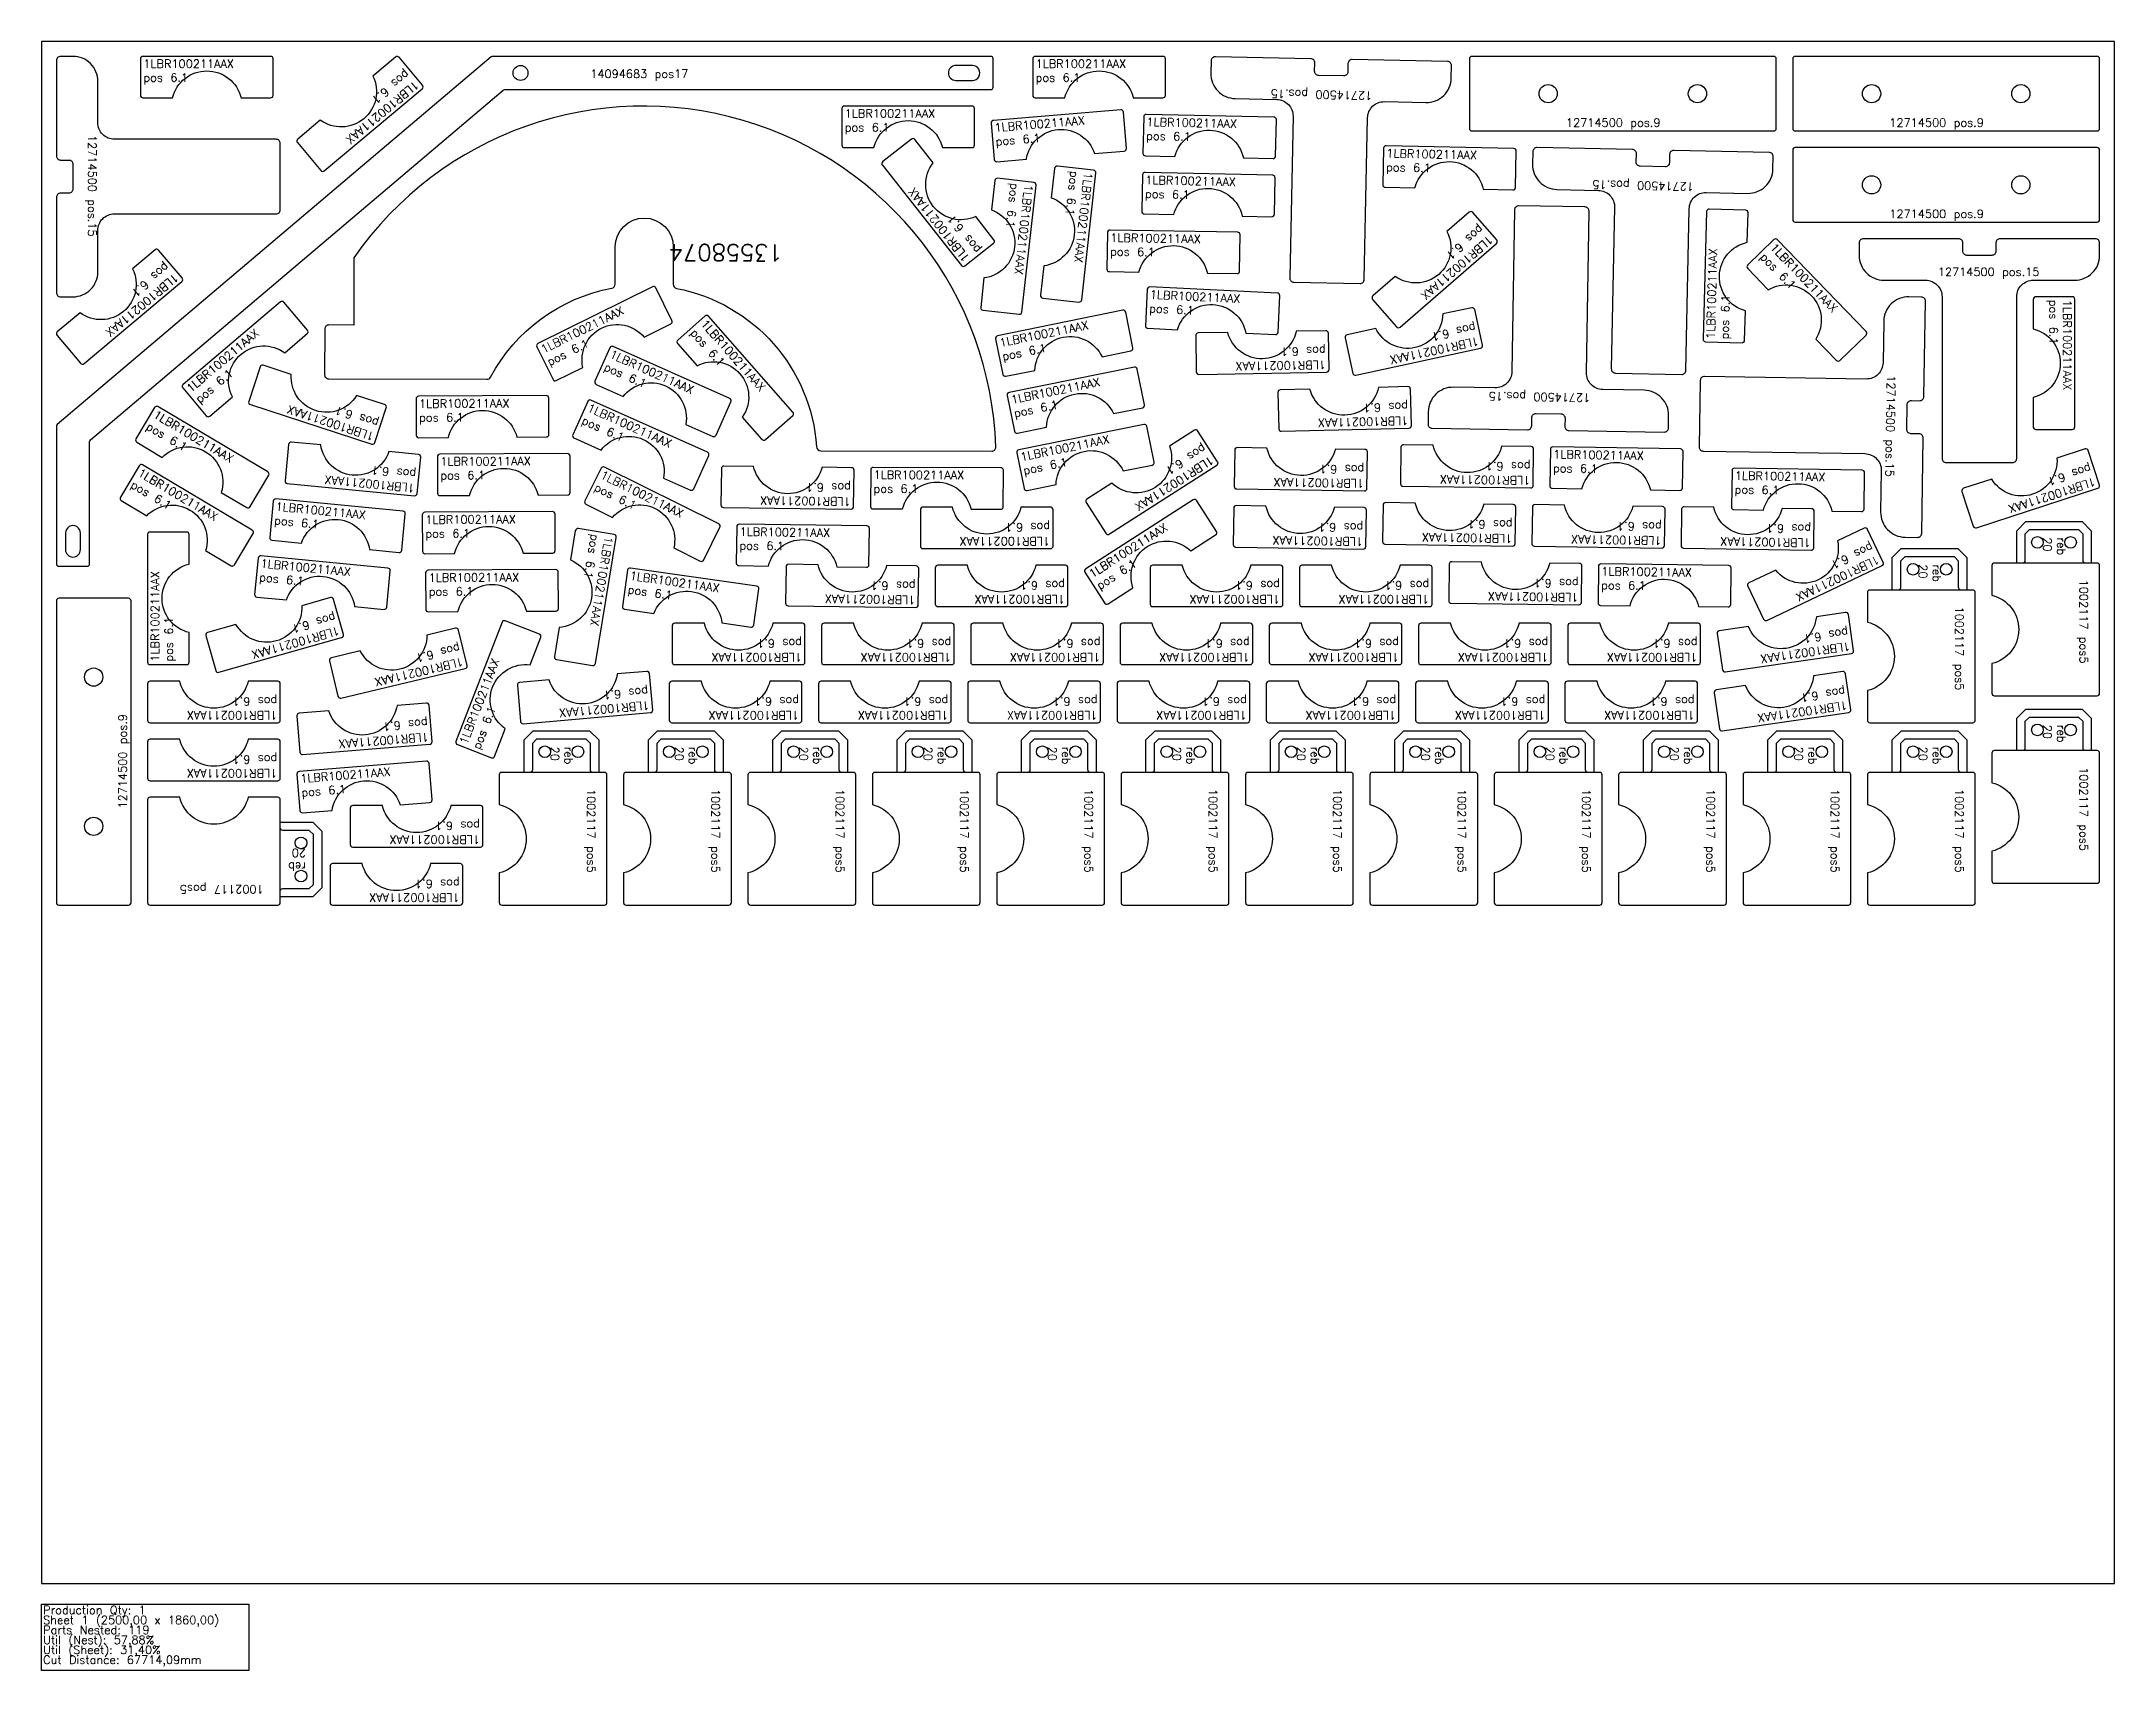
# Model space of a CAD drawing. Header units: millimetres. Extents: x 0 to 2500, y -105 to 1860.
import ezdxf

# ---------------------------------------------------------------- set-up
doc = ezdxf.new("R2010")
doc.units = ezdxf.units.MM
for name, color, linetype in [('1002117', 7, 'Continuous'), ('12714500', 7, 'Continuous'), ('13558074', 7, 'Continuous'), ('14094683V0', 7, 'Continuous'), ('1LBR100211AAX', 7, 'Continuous'), ('Rebaixo', 6, 'Continuous'), ('sheet', 24, 'Continuous'), ('Stats', 7, 'Continuous'), ('Texto', 7, 'Continuous')]:
    doc.layers.add(name, color=color, linetype=linetype)
doc.styles.get("Standard").update_dxf_attribs({"font": 'txt.shx'})

msp = doc.modelspace()

# ---------------------------------------------------------------- texts
at = {"layer": 'Rebaixo', "color": 4, "char_height": 10, "attachment_point": 1}
for insert, rotation in [((2440.8, 1261.8), 270), ((2290.7, 1229.4), 270), ((2440.8, 1035.7), 270), ((640.8, 1009.4), 270), ((790.8, 1009.4), 270), ((940.8, 1009.4), 270), ((1090.8, 1009.4), 270), ((1240.8, 1009.4), 270), ((1390.8, 1009.4), 270), ((1540.8, 1009.4), 270), ((1690.8, 1009.4), 270), ((1840.8, 1009.4), 270), ((1990.8, 1009.4), 270), ((2140.8, 1009.4), 270), ((2290.8, 1009.4), 270), ((319, 859.6), 180)]:
    msp.add_mtext_dynamic_manual_height_columns('reb\\P20', width=33.653, gutter_width=12.5, heights=[0], dxfattribs=dict(at, insert=insert, rotation=rotation))
at = {"layer": 'Stats', "color": 60}
for s, p in [('Sheet 1 (2500,00 x 1860,00)', (2, -49)), ('Production Qty: 1', (2, -37)), ('Parts Nested: 119', (2, -61)), ('Util (Nest): 57,88%', (2, -73)), ('Util (Sheet): 31,40%', (2, -85)), ('Cut Distance: 67714,09mm', (2, -97))]:
    msp.add_text(s, height=10, dxfattribs=at).set_placement(p)
at = {"layer": 'Texto', "color": 5, "char_height": 10, "attachment_point": 1}
for s, insert, width in [('1LBR100211AAX pos 6.1', (122.9, 1838.1), 131.995), ('1LBR100211AAX pos 6.1', (1198.9, 1838.1), 131.995), ('1LBR100211AAX pos 6.1', (968.7, 1778.1), 131.995), ('12714500 pos.9', (1838.5, 1767.1), 178.166), ('12714500 pos.9', (2228.5, 1767.1), 178.166), ('12714500 pos.9', (2228.5, 1657.1), 178.166), ('12714500 pos.15', (2286.9, 1587.1), 178.166)]:
    msp.add_mtext(s, dxfattribs=dict(at, insert=insert, width=width))
at = {"layer": 'Texto', "color": 5, "char_height": 10}
for s, insert, width, attachment_point, rotation in [('1LBR100211AAX pos 6.1', (456.1, 1805.6), 131.995, 1, 220), ('12714500 pos.15', (1605.1, 1802.9), 178.166, 7, 178.827), ('1LBR100211AAX pos 6.1', (1148.9, 1760.9), 131.995, 1, 4.7384), ('1LBR100211AAX pos 6.1', (1332.7, 1768), 131.995, 1, 358.827), ('12714500 pos.15', (52.9, 1747.1), 178.166, 7, 270), ('1LBR100211AAX pos 6.1', (1622, 1730.2), 131.995, 1, 358.827), ('1LBR100211AAX pos 6.1', (1267.5, 1701.3), 131.995, 1, 263.6487), ('1LBR100211AAX pos 6.1', (1112.1, 1592.7), 131.995, 1, 128.2433), ('1LBR100211AAX pos 6.1', (1195.5, 1686.6), 131.995, 1, 263.6487), ('1LBR100211AAX pos 6.1', (1331.3, 1698), 131.995, 1, 358.7382), ('12714500 pos.15', (1992.9, 1693.2), 178.166, 7, 178.827), ('1LBR100211AAX pos 6.1', (1289.1, 1628.4), 131.995, 1, 359.1287), ('1LBR100211AAX pos 6.1', (1751.6, 1619), 131.995, 1, 221), ('1LBR100211AAX pos 6.1', (2007.8, 1501.3), 131.995, 1, 88.4215), ('1LBR100211AAX pos 6.1', (2091.1, 1617.8), 131.995, 1, 314), ('1LBR100211AAX pos 6.1', (166.3, 1573.1), 131.995, 1, 220), ('1LBR100211AAX pos 6.1', (1337, 1559.9), 131.995, 1, 357.2282), ('1LBR100211AAX pos 6.1', (601, 1492.4), 131.995, 1, 26.3597), ('1LBR100211AAX pos 6.1', (2448.1, 1548.4), 131.995, 1, 270), ('1LBR100211AAX pos 6.1', (173.6, 1443.6), 131.995, 1, 40.2853), ('1LBR100211AAX pos 6.1', (801.9, 1525.6), 131.995, 1, 311.3773), ('1LBR100211AAX pos 6.1', (1154.4, 1501.3), 131.995, 1, 11.5157), ('1LBR100211AAX pos 6.1', (1734.1, 1493.7), 131.995, 1, 192.2289), ('1LBR100211AAX pos 6.1', (688.3, 1488.2), 131.995, 1, 335.9114), ('1LBR100211AAX pos 6.1', (1549.1, 1465), 131.995, 1, 180.9789), ('1LBR100211AAX pos 6.1', (1168.4, 1432.7), 131.995, 1, 11.5157), ('12714500 pos.15', (2235.7, 1457.3), 178.166, 1, 269.0786), ('1LBR100211AAX pos 6.1', (455.3, 1428.1), 131.995, 1, 0.3025), ('1LBR100211AAX pos 6.1', (1648.5, 1397.6), 131.995, 1, 181.434), ('12714500 pos.15', (1867.7, 1425.2), 178.166, 1, 179.0786), ('1LBR100211AAX pos 6.1', (139, 1415.8), 131.995, 1, 329.3094), ('1LBR100211AAX pos 6.1', (399.1, 1378.2), 131.995, 1, 162), ('1LBR100211AAX pos 6.1', (661.5, 1423.6), 131.995, 1, 335.9114), ('1LBR100211AAX pos 6.1', (1179.8, 1363.6), 131.995, 1, 11.5157), ('1LBR100211AAX pos 6.1', (1414.9, 1351.9), 131.995, 1, 212.6229), ('1LBR100211AAX pos 6.1', (480.9, 1358.3), 131.995, 1, 0.3025), ('1LBR100211AAX pos 6.1', (1594.9, 1321.8), 131.995, 1, 179.1557), ('1LBR100211AAX pos 6.1', (1795.4, 1325.4), 131.995, 1, 179.2433), ('1LBR100211AAX pos 6.1', (1823.2, 1367.1), 131.995, 1, 359.0786), ('1LBR100211AAX pos 6.1', (2478.1, 1324.6), 131.995, 1, 198), ('1LBR100211AAX pos 6.1', (120.3, 1345.5), 131.995, 1, 329.3094), ('1LBR100211AAX pos 6.1', (449.6, 1316.1), 131.995, 1, 174.4951), ('1LBR100211AAX pos 6.1', (677.6, 1342.8), 131.995, 1, 333.5694), ('1LBR100211AAX pos 6.1', (975.8, 1299.9), 131.995, 1, 179.2448), ('1LBR100211AAX pos 6.1', (1003.5, 1342.3), 131.995, 1, 359.8453), ('1LBR100211AAX pos 6.1', (2042.2, 1341.4), 131.995, 1, 359.0786), ('1LBR100211AAX pos 6.1', (282.9, 1304.2), 131.995, 1, 354.4951), ('1LBR100211AAX pos 6.1', (462.8, 1288.2), 131.995, 1, 0.3025), ('1LBR100211AAX pos 6.1', (1216.3, 1252.2), 131.995, 1, 179.9999), ('1LBR100211AAX pos 6.1', (1261.9, 1220.9), 131.995, 1, 32.6229), ('1LBR100211AAX pos 6.1', (1593.6, 1251.6), 131.995, 1, 179.0786), ('1LBR100211AAX pos 6.1', (1773.7, 1255.3), 131.995, 1, 179.0786), ('1LBR100211AAX pos 6.1', (1953.6, 1252.8), 131.995, 1, 179.0786), ('1LBR100211AAX pos 6.1', (2133.6, 1250.2), 131.995, 1, 179.0786), ('1LBR100211AAX pos 6.1', (689.2, 1261.9), 131.995, 1, 260.6063), ('1LBR100211AAX pos 6.1', (842, 1273.8), 131.995, 1, 359.2448), ('1LBR100211AAX pos 6.1', (2217.5, 1231.1), 131.995, 1, 205.3919), ('1LBR100211AAX pos 6.1', (264.8, 1235.6), 131.995, 1, 354.4951), ('1LBR100211AAX pos 6.1', (1881.2, 1225.9), 131.995, 1, 359.2832), ('1LBR100211AAX pos 6.1', (131.9, 1111.9), 131.995, 1, 90.0001), ('1LBR100211AAX pos 6.1', (466.9, 1218.2), 131.995, 1, 0.3025), ('1LBR100211AAX pos 6.1', (710.3, 1220.8), 131.995, 1, 351.9359), ('1LBR100211AAX pos 6.1', (1053.8, 1181.3), 131.995, 1, 179.2448), ('1LBR100211AAX pos 6.1', (1234.3, 1182.2), 131.995, 1, 179.9999), ('1LBR100211AAX pos 6.1', (1493.5, 1182.2), 131.995, 1, 180.0004), ('1LBR100211AAX pos 6.1', (1673.5, 1182.2), 131.995, 1, 180.0001), ('1LBR100211AAX pos 6.1', (1853.5, 1184.4), 131.995, 1, 179.2872), ('1LBR100211AAX pos 6.1', (360.4, 1144.6), 131.995, 1, 195.7533), ('1LBR100211AAX pos 6.1', (2181.8, 1125.6), 131.995, 1, 188.2494), ('1LBR100211AAX pos 6.1', (509.6, 1107.2), 131.995, 1, 193.3488), ('1LBR100211AAX pos 6.1', (917.1, 1112.2), 131.995, 1, 180), ('1LBR100211AAX pos 6.1', (1097.1, 1112.2), 131.995, 1, 180), ('1LBR100211AAX pos 6.1', (1277.1, 1112.2), 131.995, 1, 180.0001), ('1LBR100211AAX pos 6.1', (1457.1, 1112.2), 131.995, 1, 179.9999), ('1LBR100211AAX pos 6.1', (1637.1, 1112.2), 131.995, 1, 179.9999), ('1LBR100211AAX pos 6.1', (1817.1, 1112.2), 131.995, 1, 179.9997), ('1LBR100211AAX pos 6.1', (1997.1, 1112.2), 131.995, 1, 179.9997), ('1LBR100211AAX pos 6.1', (503.8, 1014.9), 131.995, 1, 68.8277), ('1LBR100211AAX pos 6.1', (733.4, 1054.3), 131.995, 1, 184.9766), ('1LBR100211AAX pos 6.1', (2178.3, 1054.3), 131.995, 1, 188.2494), ('1LBR100211AAX pos 6.1', (284.4, 1042.2), 131.995, 1, 180), ('1LBR100211AAX pos 6.1', (913.6, 1042.2), 131.995, 1, 180), ('1LBR100211AAX pos 6.1', (1093.6, 1042.2), 131.995, 1, 180), ('1LBR100211AAX pos 6.1', (1273.6, 1042.2), 131.995, 1, 180.0001), ('1LBR100211AAX pos 6.1', (1453.6, 1042.2), 131.995, 1, 180), ('1LBR100211AAX pos 6.1', (1633.6, 1042.2), 131.995, 1, 179.9999), ('1LBR100211AAX pos 6.1', (1813.6, 1042.2), 131.995, 1, 179.9997), ('1LBR100211AAX pos 6.1', (1993.6, 1042.2), 131.995, 1, 179.9997), ('12714500 pos.9', (92.9, 934.8), 178.166, 1, 90), ('1LBR100211AAX pos 6.1', (467.5, 1016.1), 131.995, 1, 184.574), ('1LBR100211AAX pos 6.1', (284.4, 972.2), 131.995, 1, 180), ('1LBR100211AAX pos 6.1', (311.7, 975.7), 131.995, 1, 4.574), ('1LBR100211AAX pos 6.1', (528.8, 892.2), 131.995, 1, 180), ('1LBR100211AAX pos 6.1', (504.4, 822.2), 131.995, 1, 180)]:
    msp.add_mtext(s, dxfattribs=dict(at, insert=insert, width=width, attachment_point=attachment_point, rotation=rotation))
at = {"layer": 'Texto', "color": 7, "insert": (661.9, 1826), "char_height": 10, "width": 197.228, "attachment_point": 1}
msp.add_mtext('14094683 pos17', dxfattribs=at)
at = {"layer": 'Texto', "color": 7, "insert": (893.9, 1595.1), "char_height": 20, "width": 421.248, "attachment_point": 1, "rotation": 179.8453}
msp.add_mtext('13558074', dxfattribs=at)
at = {"layer": 'Texto', "color": 4, "char_height": 10, "width": 126.181, "attachment_point": 1}
for insert, rotation in [((2467.9, 1210.8), 270), ((2317.9, 1178.4), 270), ((2467.9, 984.7), 270), ((667.9, 958.4), 270), ((817.9, 958.4), 270), ((967.9, 958.4), 270), ((1117.9, 958.4), 270), ((1267.9, 958.4), 270), ((1417.9, 958.4), 270), ((1567.9, 958.4), 270), ((1717.9, 958.4), 270), ((1867.9, 958.4), 270), ((2017.9, 958.4), 270), ((2167.9, 958.4), 270), ((2317.9, 958.4), 270), ((268, 832.4), 180)]:
    msp.add_mtext('1002117 pos5', dxfattribs=dict(at, insert=insert, rotation=rotation))

# ---------------------------------------------------------------- linework, layer by layer
at = {"layer": '1002117', "color": 4}
for points in [[(2352, 1073.8, 0.414214), (2355, 1070.8), (2479, 1070.8, 0.414214), (2482, 1073.8), (2482, 1227.8, 0.414214), (2479, 1230.8), (2465, 1230.8, -0.414214), (2462, 1233.8), (2462, 1265.8), (2457, 1270.8), (2397, 1270.8), (2392, 1265.8), (2392, 1233.8, -0.414214), (2389, 1230.8), (2355, 1230.8, 0.414214), (2352, 1227.8), (2352, 1192.1, -0.786796), (2352, 1109.5)], [(2202, 1041.3, 0.414214), (2205, 1038.3), (2329, 1038.3, 0.414214), (2332, 1041.3), (2332, 1195.3, 0.414214), (2329, 1198.3), (2315, 1198.3, -0.414214), (2312, 1201.3), (2312, 1233.3), (2307, 1238.3), (2247, 1238.3), (2242, 1233.3), (2242, 1201.3, -0.414214), (2239, 1198.3), (2205, 1198.3, 0.414214), (2202, 1195.3), (2202, 1159.6, -0.786796), (2202, 1077)], [(2352, 847.6, 0.414214), (2355, 844.6), (2479, 844.6, 0.414214), (2482, 847.6), (2482, 1001.6, 0.414214), (2479, 1004.6), (2465, 1004.6, -0.414214), (2462, 1007.6), (2462, 1039.6), (2457, 1044.6), (2397, 1044.6), (2392, 1039.6), (2392, 1007.6, -0.414214), (2389, 1004.6), (2355, 1004.6, 0.414214), (2352, 1001.6), (2352, 965.9, -0.786796), (2352, 883.3)], [(552, 821.3, 0.414214), (555, 818.3), (679, 818.3, 0.414214), (682, 821.3), (682, 975.3, 0.414214), (679, 978.3), (665, 978.3, -0.414214), (662, 981.3), (662, 1013.3), (657, 1018.3), (597, 1018.3), (592, 1013.3), (592, 981.3, -0.414214), (589, 978.3), (555, 978.3, 0.414214), (552, 975.3), (552, 939.6, -0.786796), (552, 857)], [(702, 821.3, 0.414214), (705, 818.3), (829, 818.3, 0.414214), (832, 821.3), (832, 975.3, 0.414214), (829, 978.3), (815, 978.3, -0.414214), (812, 981.3), (812, 1013.3), (807, 1018.3), (747, 1018.3), (742, 1013.3), (742, 981.3, -0.414214), (739, 978.3), (705, 978.3, 0.414214), (702, 975.3), (702, 939.6, -0.786796), (702, 857)], [(852, 821.3, 0.414214), (855, 818.3), (979, 818.3, 0.414214), (982, 821.3), (982, 975.3, 0.414214), (979, 978.3), (965, 978.3, -0.414214), (962, 981.3), (962, 1013.3), (957, 1018.3), (897, 1018.3), (892, 1013.3), (892, 981.3, -0.414214), (889, 978.3), (855, 978.3, 0.414214), (852, 975.3), (852, 939.6, -0.786796), (852, 857)], [(1002, 821.3, 0.414214), (1005, 818.3), (1129, 818.3, 0.414214), (1132, 821.3), (1132, 975.3, 0.414214), (1129, 978.3), (1115, 978.3, -0.414214), (1112, 981.3), (1112, 1013.3), (1107, 1018.3), (1047, 1018.3), (1042, 1013.3), (1042, 981.3, -0.414214), (1039, 978.3), (1005, 978.3, 0.414214), (1002, 975.3), (1002, 939.6, -0.786796), (1002, 857)], [(1152, 821.3, 0.414214), (1155, 818.3), (1279, 818.3, 0.414214), (1282, 821.3), (1282, 975.3, 0.414214), (1279, 978.3), (1265, 978.3, -0.414214), (1262, 981.3), (1262, 1013.3), (1257, 1018.3), (1197, 1018.3), (1192, 1013.3), (1192, 981.3, -0.414214), (1189, 978.3), (1155, 978.3, 0.414214), (1152, 975.3), (1152, 939.6, -0.786796), (1152, 857)], [(1302, 821.3, 0.414214), (1305, 818.3), (1429, 818.3, 0.414214), (1432, 821.3), (1432, 975.3, 0.414214), (1429, 978.3), (1415, 978.3, -0.414214), (1412, 981.3), (1412, 1013.3), (1407, 1018.3), (1347, 1018.3), (1342, 1013.3), (1342, 981.3, -0.414214), (1339, 978.3), (1305, 978.3, 0.414214), (1302, 975.3), (1302, 939.6, -0.786796), (1302, 857)], [(1452, 821.3, 0.414214), (1455, 818.3), (1579, 818.3, 0.414214), (1582, 821.3), (1582, 975.3, 0.414214), (1579, 978.3), (1565, 978.3, -0.414214), (1562, 981.3), (1562, 1013.3), (1557, 1018.3), (1497, 1018.3), (1492, 1013.3), (1492, 981.3, -0.414214), (1489, 978.3), (1455, 978.3, 0.414214), (1452, 975.3), (1452, 939.6, -0.786796), (1452, 857)], [(1602, 821.3, 0.414214), (1605, 818.3), (1729, 818.3, 0.414214), (1732, 821.3), (1732, 975.3, 0.414214), (1729, 978.3), (1715, 978.3, -0.414214), (1712, 981.3), (1712, 1013.3), (1707, 1018.3), (1647, 1018.3), (1642, 1013.3), (1642, 981.3, -0.414214), (1639, 978.3), (1605, 978.3, 0.414214), (1602, 975.3), (1602, 939.6, -0.786796), (1602, 857)], [(1752, 821.3, 0.414214), (1755, 818.3), (1879, 818.3, 0.414214), (1882, 821.3), (1882, 975.3, 0.414214), (1879, 978.3), (1865, 978.3, -0.414214), (1862, 981.3), (1862, 1013.3), (1857, 1018.3), (1797, 1018.3), (1792, 1013.3), (1792, 981.3, -0.414214), (1789, 978.3), (1755, 978.3, 0.414214), (1752, 975.3), (1752, 939.6, -0.786796), (1752, 857)], [(1902, 821.3, 0.414214), (1905, 818.3), (2029, 818.3, 0.414214), (2032, 821.3), (2032, 975.3, 0.414214), (2029, 978.3), (2015, 978.3, -0.414214), (2012, 981.3), (2012, 1013.3), (2007, 1018.3), (1947, 1018.3), (1942, 1013.3), (1942, 981.3, -0.414214), (1939, 978.3), (1905, 978.3, 0.414214), (1902, 975.3), (1902, 939.6, -0.786796), (1902, 857)], [(2052, 821.3, 0.414214), (2055, 818.3), (2179, 818.3, 0.414214), (2182, 821.3), (2182, 975.3, 0.414214), (2179, 978.3), (2165, 978.3, -0.414214), (2162, 981.3), (2162, 1013.3), (2157, 1018.3), (2097, 1018.3), (2092, 1013.3), (2092, 981.3, -0.414214), (2089, 978.3), (2055, 978.3, 0.414214), (2052, 975.3), (2052, 939.6, -0.786796), (2052, 857)], [(2202, 821.3, 0.414214), (2205, 818.3), (2329, 818.3, 0.414214), (2332, 821.3), (2332, 975.3, 0.414214), (2329, 978.3), (2315, 978.3, -0.414214), (2312, 981.3), (2312, 1013.3), (2307, 1018.3), (2247, 1018.3), (2242, 1013.3), (2242, 981.3, -0.414214), (2239, 978.3), (2205, 978.3, 0.414214), (2202, 975.3), (2202, 939.6, -0.786796), (2202, 857)], [(131, 948.3, 0.414214), (128, 945.3), (128, 821.3, 0.414214), (131, 818.3), (285, 818.3, 0.414214), (288, 821.3), (288, 835.3, -0.414214), (291, 838.3), (323, 838.3), (328, 843.3), (328, 903.3), (323, 908.3), (291, 908.3, -0.414214), (288, 911.3), (288, 945.3, 0.414214), (285, 948.3), (249.3, 948.3, -0.786796), (166.7, 948.3)]]:
    msp.add_lwpolyline(points, format="xyb", close=True, dxfattribs=at)
for centre in [(2407, 1255.8), (2447, 1255.8), (2257, 1223.3), (2297, 1223.3), (2407, 1029.6), (2447, 1029.6), (607, 1003.3), (647, 1003.3), (757, 1003.3), (797, 1003.3), (907, 1003.3), (947, 1003.3), (1057, 1003.3), (1097, 1003.3), (1207, 1003.3), (1247, 1003.3), (1357, 1003.3), (1397, 1003.3), (1507, 1003.3), (1547, 1003.3), (1657, 1003.3), (1697, 1003.3), (1807, 1003.3), (1847, 1003.3), (1957, 1003.3), (1997, 1003.3), (2107, 1003.3), (2147, 1003.3), (2257, 1003.3), (2297, 1003.3), (313, 893.3), (313, 853.3)]:
    msp.add_circle(centre, 7, dxfattribs=at)
at = {"layer": '12714500', "color": 5}
for points in [[(23, 1842, 0.414214), (18, 1837), (18, 1722, 0.414214), (23, 1717), (33, 1717, -0.414214), (38, 1712), (38, 1682, -0.414214), (33, 1677), (23, 1677, 0.414214), (18, 1672), (18, 1557, 0.414214), (23, 1552), (38, 1552, 0.414214), (68, 1582), (68, 1632, -0.414214), (88, 1652), (283, 1652, 0.414214), (288, 1657), (288, 1737, 0.414214), (283, 1742), (88, 1742, -0.414214), (68, 1762), (68, 1812, 0.414214), (38, 1842)], [(1700.5, 1830.8, 0.414214), (1695.7, 1835.9), (1580.7, 1838.2, 0.414214), (1575.6, 1833.3), (1575.4, 1823.3, -0.414214), (1570.3, 1818.4), (1540.3, 1819, -0.414214), (1535.4, 1824.1), (1535.6, 1834.1, 0.414214), (1530.7, 1839.2), (1415.7, 1841.6, 0.414214), (1410.6, 1836.7), (1410.3, 1821.7, 0.414214), (1439.7, 1791.1), (1489.7, 1790.1, -0.414214), (1509.3, 1769.7), (1505.3, 1574.7, 0.414214), (1510.2, 1569.6), (1590.1, 1568, 0.414214), (1595.2, 1572.9), (1599.2, 1767.8, -0.414214), (1619.6, 1787.4), (1669.6, 1786.4, 0.414214), (1700.2, 1815.8)], [(2089, 1842), (1725, 1842, 0.414214), (1722, 1839), (1722, 1755, 0.414214), (1725, 1752), (2089, 1752, 0.414214), (2092, 1755), (2092, 1839, 0.414214)], [(2479, 1842), (2115, 1842, 0.414214), (2112, 1839), (2112, 1755, 0.414214), (2115, 1752), (2479, 1752, 0.414214), (2482, 1755), (2482, 1839, 0.414214)], [(2088.4, 1721.1, 0.414214), (2083.5, 1726.2), (1968.5, 1728.6, 0.414214), (1963.4, 1723.7), (1963.2, 1713.7, -0.414214), (1958.1, 1708.8), (1928.1, 1709.4, -0.414214), (1923.2, 1714.5), (1923.4, 1724.5, 0.414214), (1918.5, 1729.6), (1803.5, 1732, 0.414214), (1798.4, 1727.1), (1798.1, 1712.1, 0.414214), (1827.5, 1681.5), (1877.5, 1680.4, -0.414214), (1897.1, 1660), (1893.1, 1465.1, 0.414214), (1898, 1460), (1978, 1458.3, 0.414214), (1983.1, 1463.2), (1987.1, 1658.2, -0.414214), (2007.5, 1677.8), (2057.5, 1676.8, 0.414214), (2088.1, 1706.1)], [(2479, 1732), (2115, 1732, 0.414214), (2112, 1729), (2112, 1645, 0.414214), (2115, 1642), (2479, 1642, 0.414214), (2482, 1645), (2482, 1729, 0.414214)], [(1962.1, 1393.8), (1962.3, 1408.8, 0.414214), (1932.8, 1439.2), (1882.8, 1440.1, -0.414214), (1863.1, 1460.4), (1866.3, 1655.3, 0.414214), (1861.4, 1660.4), (1781.4, 1661.7, 0.414214), (1776.3, 1656.8), (1773.2, 1461.8, -0.414214), (1752.8, 1442.1), (1702.8, 1442.9, 0.414214), (1672.4, 1413.4), (1672.1, 1398.4, 0.414214), (1677, 1393.4), (1792, 1391.5, 0.414214), (1797.1, 1396.4), (1797.3, 1406.4, -0.414214), (1802.4, 1411.3), (1832.3, 1410.9, -0.414214), (1837.3, 1405.8), (1837.1, 1395.8, 0.414214), (1842, 1390.7), (1957, 1388.9, 0.414214)], [(2192, 1617), (2192, 1602, 0.414214), (2222, 1572), (2272, 1572, -0.414214), (2292, 1552), (2292, 1357, 0.414214), (2297, 1352), (2377, 1352, 0.414214), (2382, 1357), (2382, 1552, -0.414214), (2402, 1572), (2452, 1572, 0.414214), (2482, 1602), (2482, 1617, 0.414214), (2477, 1622), (2362, 1622, 0.414214), (2357, 1617), (2357, 1607, -0.414214), (2352, 1602), (2322, 1602, -0.414214), (2317, 1607), (2317, 1617, 0.414214), (2312, 1622), (2197, 1622, 0.414214)], [(2267.1, 1551.7), (2252.1, 1552, 0.414214), (2221.6, 1522.5), (2220.8, 1472.5, -0.414214), (2200.5, 1452.8), (2005.5, 1455.9, 0.414214), (2000.4, 1451), (1999.1, 1371, 0.414214), (2004, 1365.9), (2199, 1362.8, -0.414214), (2218.7, 1342.5), (2217.9, 1292.5, 0.414214), (2247.4, 1262), (2262.4, 1261.8, 0.414214), (2267.5, 1266.7), (2269.3, 1381.7, 0.414214), (2264.4, 1386.8), (2254.4, 1386.9, -0.414214), (2249.5, 1392), (2250, 1422, -0.414214), (2255, 1426.9), (2265, 1426.7, 0.414214), (2270.1, 1431.7), (2272, 1546.7, 0.414214)], [(18, 1185.3), (18, 821.3, 0.414214), (21, 818.3), (105, 818.3, 0.414214), (108, 821.3), (108, 1185.3, 0.414214), (105, 1188.3), (21, 1188.3, 0.414214)]]:
    msp.add_lwpolyline(points, format="xyb", close=True, dxfattribs=at)
for centre in [(1817, 1797), (1997, 1797), (2207, 1797), (2387, 1797), (2207, 1687), (2387, 1687), (63, 1093.3), (63, 913.3)]:
    msp.add_circle(centre, 11, dxfattribs=at)
at = {"layer": '13558074', "color": 7}
msp.add_lwpolyline([(537.2, 1452.5, 0.27799), (541.7, 1455.1, -0.227968), (687.7, 1562.4, 0.360156), (691.8, 1567.3), (691.9, 1612.1, -1), (761.9, 1611.9), (761.8, 1567.1, 0.360156), (765.8, 1562.2, -0.340466), (934.7, 1371.1, 0.393813), (939.7, 1366.4), (1145.9, 1365.8, 0.424715), (1151, 1371, 0.722503), (376.8, 1599), (376.6, 1517.9), (346.6, 1518, 0.414214), (341.6, 1513), (341.5, 1458, 0.414214), (346.4, 1453)], format="xyb", close=True, dxfattribs=at)
at = {"layer": '14094683V0', "color": 7}
for points in [[(1144.7, 1842), (544.1, 1842, 0.177611), (542.2, 1841.3), (19.1, 1397.9, 0.220389), (18, 1395.6), (18, 1230, 0.414214), (21, 1227), (55, 1227, 0.414214), (58, 1230), (58, 1377.1, -0.220389), (59.1, 1379.4), (556.8, 1801.3, -0.177611), (558.8, 1802), (1144.7, 1802, 0.414214), (1147.7, 1805), (1147.7, 1839, 0.414214)], [(1102.7, 1813), (1122.7, 1813, 1.000008), (1122.7, 1831), (1102.7, 1831, 0.999992)], [(29, 1267), (29, 1247, 0.999999), (47, 1247), (47, 1267, 1.000001)]]:
    msp.add_lwpolyline(points, format="xyb", close=True, dxfattribs=at)
msp.add_circle((577.7, 1822), 9, dxfattribs=at)
at = {"layer": '1LBR100211AAX', "color": 5}
for points in [[(119.4, 1839), (119.4, 1795, 0.414214), (122.4, 1792), (158.1, 1792, -0.786796), (240.7, 1792), (276.4, 1792, 0.414214), (279.4, 1795), (279.4, 1839, 0.414214), (276.4, 1842), (122.4, 1842, 0.414214)], [(459.5, 1807.2), (431.2, 1840.9, 0.414214), (427, 1841.2), (399.6, 1818.3, -0.786796), (336.3, 1765.2), (309, 1742.2, 0.414214), (308.6, 1738), (336.9, 1704.3, 0.414214), (341.1, 1703.9), (459.1, 1802.9, 0.414214)], [(1195.4, 1839), (1195.4, 1795, 0.414214), (1198.4, 1792), (1234.1, 1792, -0.786796), (1316.7, 1792), (1352.4, 1792, 0.414214), (1355.4, 1795), (1355.4, 1839, 0.414214), (1352.4, 1842), (1198.4, 1842, 0.414214)], [(965.2, 1779), (965.2, 1735, 0.414214), (968.2, 1732), (1003.9, 1732, -0.786796), (1086.5, 1732), (1122.2, 1732, 0.414214), (1125.2, 1735), (1125.2, 1779, 0.414214), (1122.2, 1782), (968.2, 1782, 0.414214)], [(1145.3, 1761.5), (1148.9, 1717.7, 0.414214), (1152.1, 1714.9), (1187.7, 1717.9, -0.786796), (1270, 1724.7), (1305.6, 1727.7, 0.414214), (1308.3, 1730.9), (1304.7, 1774.7, 0.414214), (1301.5, 1777.5), (1148, 1764.8, 0.414214)], [(1329.2, 1769), (1328.3, 1725, 0.414214), (1331.2, 1722), (1366.9, 1721.3, -0.786796), (1449.5, 1719.6), (1485.2, 1718.8, 0.414214), (1488.3, 1721.8), (1489.2, 1765.8, 0.414214), (1486.2, 1768.8), (1332.3, 1772, 0.414214)], [(1113.6, 1589.3), (1148.2, 1616.5, 0.414214), (1148.7, 1620.7), (1126.6, 1648.8, -0.786796), (1075.4, 1713.7), (1053.3, 1741.7, 0.414214), (1049.1, 1742.2), (1014.6, 1715, 0.414214), (1014.1, 1710.7), (1109.4, 1589.8, 0.414214)], [(1618.5, 1731.2), (1617.6, 1687.2, 0.414214), (1620.5, 1684.1), (1656.2, 1683.4, -0.786796), (1738.8, 1681.7), (1774.5, 1681, 0.414214), (1777.6, 1683.9), (1778.5, 1727.9, 0.414214), (1775.5, 1730.9), (1621.6, 1734.1, 0.414214)], [(1268.8, 1704.7), (1225.1, 1709.6, 0.414214), (1221.8, 1706.9), (1217.8, 1671.4, -0.786796), (1208.7, 1589.3), (1204.8, 1553.9, 0.414214), (1207.4, 1550.5), (1251.1, 1545.7, 0.414214), (1254.5, 1548.3), (1271.5, 1701.4, 0.414214)], [(1327.8, 1699.1), (1326.8, 1655.1, 0.414214), (1329.7, 1652), (1365.4, 1651.2, -0.786796), (1448, 1649.4), (1483.7, 1648.6, 0.414214), (1486.8, 1651.5), (1487.7, 1695.5, 0.414214), (1484.8, 1698.6), (1330.8, 1702, 0.414214)], [(1196.8, 1690), (1153, 1694.9, 0.414214), (1149.7, 1692.2), (1145.8, 1656.8, -0.786796), (1136.6, 1574.7), (1132.7, 1539.2, 0.414214), (1135.3, 1535.9), (1179.1, 1531, 0.414214), (1182.4, 1533.6), (1199.4, 1686.7, 0.414214)], [(1754.9, 1620.6), (1726, 1653.8, 0.414214), (1721.8, 1654.1), (1694.9, 1630.7, -0.786796), (1632.5, 1576.5), (1605.6, 1553.1, 0.414214), (1605.3, 1548.9), (1634.1, 1515.7, 0.414214), (1638.4, 1515.4), (1754.6, 1616.4, 0.414214)], [(2006.8, 1497.8), (2050.8, 1496.5, 0.414214), (2053.8, 1499.5), (2054.8, 1535.1, -0.786796), (2057.1, 1617.7), (2058.1, 1653.4, 0.414214), (2055.2, 1656.5), (2011.2, 1657.7, 0.414214), (2008.1, 1654.8), (2003.9, 1500.8, 0.414214)], [(1285.5, 1629.4), (1284.9, 1585.4, 0.414214), (1287.8, 1582.4), (1323.5, 1581.8, -0.786796), (1406.1, 1580.6), (1441.8, 1580, 0.414214), (1444.8, 1583), (1445.5, 1627, 0.414214), (1442.6, 1630), (1288.6, 1632.4, 0.414214)], [(169.6, 1574.7), (141.3, 1608.4, 0.414214), (137.1, 1608.7), (109.8, 1585.8, -0.786796), (46.5, 1532.7), (19.1, 1509.8, 0.414214), (18.8, 1505.5), (47, 1471.8, 0.414214), (51.3, 1471.5), (169.2, 1570.4, 0.414214)], [(2089.3, 1621), (2057.6, 1590.4, 0.414214), (2057.6, 1586.2), (2082.4, 1560.5, -0.786796), (2139.7, 1501), (2164.5, 1475.4, 0.414214), (2168.8, 1475.3), (2200.4, 1505.9, 0.414214), (2200.5, 1510.1), (2093.5, 1620.9, 0.414214)], [(597.4, 1491.7), (616.9, 1452.2, 0.414214), (620.9, 1450.9), (652.9, 1466.7, -0.786796), (726.9, 1503.4), (758.9, 1519.3, 0.414214), (760.3, 1523.3), (740.7, 1562.7, 0.414214), (736.7, 1564.1), (598.7, 1495.7, 0.414214)], [(1333.5, 1561), (1331.4, 1517.1, 0.414214), (1334.2, 1514), (1369.9, 1512.2, -0.786796), (1452.4, 1508.2), (1488.1, 1506.5, 0.414214), (1491.2, 1509.4), (1493.3, 1553.3, 0.414214), (1490.5, 1556.5), (1336.7, 1563.9, 0.414214)], [(2449, 1552), (2405, 1552, 0.414214), (2402, 1549), (2402, 1513.3, -0.786796), (2402, 1430.7), (2402, 1395, 0.414214), (2405, 1392), (2449, 1392, 0.414214), (2452, 1395), (2452, 1549, 0.414214)], [(170.3, 1442), (198.8, 1408.4, 0.414214), (203, 1408.1), (230.2, 1431.2, -0.786796), (293.3, 1484.6), (320.5, 1507.7, 0.414214), (320.8, 1511.9), (292.4, 1545.5, 0.414214), (288.2, 1545.8), (170.7, 1446.2, 0.414214)], [(800.3, 1528.9), (767.3, 1499.8, 0.414214), (767, 1495.6), (790.6, 1468.8, -0.786796), (845.2, 1406.8), (868.8, 1380, 0.414214), (873, 1379.7), (906.1, 1408.8, 0.414214), (906.3, 1413), (804.5, 1528.6, 0.414214)], [(1150.7, 1501.5), (1159.5, 1458.4, 0.414214), (1163, 1456.1), (1198, 1463.2, -0.786796), (1279, 1479.7), (1313.9, 1486.8, 0.414214), (1316.3, 1490.4), (1307.5, 1533.5, 0.414214), (1304, 1535.8), (1153.1, 1505.1, 0.414214)], [(1737.7, 1493.5), (1728.4, 1536.5, 0.414214), (1724.9, 1538.8), (1690, 1531.3, -0.786796), (1609.2, 1513.8), (1574.4, 1506.2, 0.414214), (1572.1, 1502.6), (1581.4, 1459.6, 0.414214), (1584.9, 1457.3), (1735.4, 1490, 0.414214)], [(1552.7, 1464.1), (1551.9, 1508.1, 0.414214), (1548.8, 1511.1), (1513.2, 1510.4, -0.786796), (1430.6, 1509), (1394.9, 1508.4, 0.414214), (1391.9, 1505.4), (1392.7, 1461.4, 0.414214), (1395.7, 1458.4), (1549.7, 1461.1, 0.414214)], [(685.5, 1490.5), (667.5, 1450.4, 0.414214), (669, 1446.4), (701.6, 1431.8, -0.786796), (777, 1398.1), (809.6, 1383.6, 0.414214), (813.6, 1385.1), (831.5, 1425.2, 0.414214), (830, 1429.2), (689.4, 1492.1, 0.414214)], [(402.2, 1376.2), (415.8, 1418.1, 0.414214), (413.8, 1421.9), (379.9, 1432.9, -0.786796), (301.3, 1458.4), (267.4, 1469.5, 0.414214), (263.6, 1467.5), (250, 1425.7, 0.414214), (251.9, 1421.9), (398.4, 1374.3, 0.414214)], [(1164.7, 1433), (1173.5, 1389.8, 0.414214), (1177.1, 1387.5), (1212, 1394.6, -0.786796), (1293, 1411.1), (1328, 1418.2, 0.414214), (1330.3, 1421.8), (1321.5, 1464.9, 0.414214), (1318, 1467.2), (1167.1, 1436.5, 0.414214)], [(451.8, 1429), (452, 1385, 0.414214), (455, 1382), (490.7, 1382.2, -0.786796), (573.3, 1382.7), (609, 1382.9, 0.414214), (612, 1385.9), (611.8, 1429.9, 0.414214), (608.7, 1432.9), (454.7, 1432, 0.414214)], [(658.7, 1425.9), (640.7, 1385.7, 0.414214), (642.2, 1381.7), (674.8, 1367.2, -0.786796), (750.2, 1333.4), (782.8, 1318.9, 0.414214), (786.8, 1320.4), (804.7, 1360.5, 0.414214), (803.2, 1364.5), (662.6, 1427.4, 0.414214)], [(1652.1, 1396.8), (1651, 1440.7, 0.414214), (1647.9, 1443.7), (1612.3, 1442.8, -0.786796), (1529.7, 1440.7), (1494, 1439.8, 0.414214), (1491.1, 1436.7), (1492.2, 1392.8, 0.414214), (1495.2, 1389.8), (1649.2, 1393.7, 0.414214)], [(136.4, 1418.4), (114, 1380.6, 0.414214), (115, 1376.5), (145.7, 1358.3, -0.786796), (216.8, 1316.1), (247.5, 1297.9, 0.414214), (251.6, 1298.9), (274, 1336.8, 0.414214), (273, 1340.9), (140.5, 1419.5, 0.414214)], [(453.1, 1314.8), (457.3, 1358.6, 0.414214), (454.6, 1361.9), (419.1, 1365.3, -0.786796), (336.8, 1373.3), (301.3, 1376.7, 0.414214), (298, 1374), (293.8, 1330.2, 0.414214), (296.5, 1326.9), (449.8, 1312.1, 0.414214)], [(1176.2, 1363.8), (1184.9, 1320.7, 0.414214), (1188.5, 1318.4), (1223.5, 1325.5, -0.786796), (1304.4, 1342), (1339.4, 1349.1, 0.414214), (1341.7, 1352.7), (1332.9, 1395.8, 0.414214), (1329.4, 1398.1), (1178.5, 1367.4, 0.414214)], [(1418.4, 1353.1), (1394.7, 1390.1, 0.414214), (1390.5, 1391), (1360.5, 1371.8, -0.786796), (1290.9, 1327.3), (1260.8, 1308, 0.414214), (1259.9, 1303.9), (1283.6, 1266.8, 0.414214), (1287.8, 1265.9), (1417.5, 1348.9, 0.414214)], [(477.4, 1359.2), (477.6, 1315.2, 0.414214), (480.6, 1312.2), (516.3, 1312.4, -0.786796), (598.9, 1312.8), (634.6, 1313, 0.414214), (637.6, 1316), (637.4, 1360, 0.414214), (634.4, 1363), (480.4, 1362.2, 0.414214)], [(1598.4, 1320.9), (1599.1, 1364.9, 0.414214), (1596.1, 1367.9), (1560.4, 1368.4, -0.786796), (1477.8, 1369.6), (1442.1, 1370.2, 0.414214), (1439.1, 1367.2), (1438.4, 1323.2, 0.414214), (1441.4, 1320.2), (1595.4, 1317.9, 0.414214)], [(1799, 1324.4), (1799.5, 1368.4, 0.414214), (1796.6, 1371.4), (1760.9, 1371.9, -0.786796), (1678.3, 1373), (1642.6, 1373.5, 0.414214), (1639.5, 1370.5), (1639, 1326.5, 0.414214), (1641.9, 1323.5), (1795.9, 1321.4, 0.414214)], [(1819.7, 1368.1), (1819, 1324.1, 0.414214), (1821.9, 1321), (1857.6, 1320.4, -0.786796), (1940.2, 1319.1), (1975.9, 1318.5, 0.414214), (1978.9, 1321.5), (1979.6, 1365.5, 0.414214), (1976.7, 1368.5), (1822.7, 1371, 0.414214)], [(2481.8, 1324.8), (2468.2, 1366.6, 0.414214), (2464.4, 1368.5), (2430.5, 1357.5, -0.786796), (2351.9, 1332), (2318, 1321, 0.414214), (2316, 1317.2), (2329.6, 1275.3, 0.414214), (2333.4, 1273.4), (2479.9, 1321, 0.414214)], [(117.7, 1348.2), (95.2, 1310.3, 0.414214), (96.3, 1306.2), (127, 1288, -0.786796), (198, 1245.8), (228.7, 1227.6, 0.414214), (232.8, 1228.7), (255.3, 1266.5, 0.414214), (254.2, 1270.6), (121.8, 1349.2, 0.414214)], [(674.9, 1345.2), (655.3, 1305.8, 0.414214), (656.6, 1301.8), (688.6, 1285.9, -0.786796), (762.6, 1249.1), (794.5, 1233.2, 0.414214), (798.6, 1234.6), (818.1, 1274, 0.414214), (816.8, 1278), (678.9, 1346.5, 0.414214)], [(979.4, 1298.9), (980, 1342.9, 0.414214), (977, 1345.9), (941.3, 1346.4, -0.786796), (858.7, 1347.5), (823, 1347.9, 0.414214), (820, 1345), (819.4, 1301, 0.414214), (822.3, 1297.9), (976.3, 1295.9, 0.414214)], [(1000, 1343.2), (999.8, 1299.2, 0.414214), (1002.8, 1296.2), (1038.5, 1296.1, -0.786796), (1121.1, 1295.9), (1156.8, 1295.8, 0.414214), (1159.8, 1298.8), (1160, 1342.8, 0.414214), (1157, 1345.8), (1003, 1346.2, 0.414214)], [(2038.7, 1342.4), (2038, 1298.4, 0.414214), (2040.9, 1295.3), (2076.6, 1294.8, -0.786796), (2159.2, 1293.4), (2194.9, 1292.9, 0.414214), (2197.9, 1295.8), (2198.6, 1339.8, 0.414214), (2195.7, 1342.9), (2041.7, 1345.3, 0.414214)], [(279.5, 1305.5), (275.3, 1261.7, 0.414214), (277.9, 1258.4), (313.5, 1255, -0.786796), (395.7, 1247), (431.2, 1243.6, 0.414214), (434.5, 1246.3), (438.7, 1290.1, 0.414214), (436, 1293.4), (282.7, 1308.2, 0.414214)], [(1258.4, 1219.8), (1282.1, 1182.7, 0.414214), (1286.3, 1181.8), (1316.3, 1201.1, -0.786796), (1385.9, 1245.6), (1416, 1264.8, 0.414214), (1416.9, 1269), (1393.2, 1306, 0.414214), (1389, 1307), (1259.3, 1223.9, 0.414214)], [(1597.1, 1250.7), (1597.8, 1294.7, 0.414214), (1594.9, 1297.7), (1559.2, 1298.3, -0.786796), (1476.6, 1299.6), (1440.9, 1300.2, 0.414214), (1437.8, 1297.2), (1437.1, 1253.2, 0.414214), (1440.1, 1250.2), (1594.1, 1247.7, 0.414214)], [(1777.2, 1254.3), (1777.9, 1298.3, 0.414214), (1774.9, 1301.3), (1739.3, 1301.9, -0.786796), (1656.7, 1303.2), (1621, 1303.8, 0.414214), (1617.9, 1300.9), (1617.2, 1256.9, 0.414214), (1620.2, 1253.8), (1774.1, 1251.3, 0.414214)], [(1957.2, 1251.8), (1957.9, 1295.8, 0.414214), (1954.9, 1298.9), (1919.2, 1299.4, -0.786796), (1836.6, 1300.8), (1801, 1301.4, 0.414214), (1797.9, 1298.4), (1797.2, 1254.4, 0.414214), (1800.1, 1251.4), (1954.1, 1248.9, 0.414214)], [(459.3, 1289.1), (459.5, 1245.1, 0.414214), (462.5, 1242.1), (498.2, 1242.3, -0.786796), (580.8, 1242.7), (616.5, 1242.9, 0.414214), (619.5, 1245.9), (619.3, 1289.9, 0.414214), (616.2, 1292.9), (462.2, 1292.1, 0.414214)], [(838.5, 1274.7), (837.9, 1230.7, 0.414214), (840.9, 1227.7), (876.6, 1227.2, -0.786796), (959.2, 1226.1), (994.9, 1225.7, 0.414214), (997.9, 1228.6), (998.5, 1272.6, 0.414214), (995.5, 1275.7), (841.5, 1277.7, 0.414214)], [(1219.9, 1251.3), (1219.9, 1295.3, 0.414214), (1216.9, 1298.3), (1181.2, 1298.3, -0.786796), (1098.6, 1298.3), (1062.9, 1298.3, 0.414214), (1059.9, 1295.3), (1059.9, 1251.3, 0.414214), (1062.9, 1248.3), (1216.9, 1248.3, 0.414214)], [(2137.2, 1249.2), (2137.9, 1293.2, 0.414214), (2134.9, 1296.3), (2099.2, 1296.8, -0.786796), (2016.6, 1298.2), (1980.9, 1298.7, 0.414214), (1977.9, 1295.8), (1977.2, 1251.8, 0.414214), (1980.1, 1248.8), (2134.1, 1246.3, 0.414214)], [(131, 1108.3), (175, 1108.3, 0.414214), (178, 1111.3), (178, 1147, -0.786796), (178, 1229.6), (178, 1265.3, 0.414214), (175, 1268.3), (131, 1268.3, 0.414214), (128, 1265.3), (128, 1111.3, 0.414214)], [(690.7, 1265.2), (647.3, 1272.4, 0.414214), (643.8, 1269.9), (638, 1234.7, -0.786796), (624.5, 1153.2), (618.7, 1118, 0.414214), (621.1, 1114.6), (664.6, 1107.4, 0.414214), (668, 1109.8), (693.1, 1261.8, 0.414214)], [(2221.1, 1231.7), (2202.2, 1271.5, 0.414214), (2198.2, 1272.9), (2166, 1257.6, -0.786796), (2091.4, 1222.2), (2059.1, 1206.9, 0.414214), (2057.7, 1202.9), (2076.6, 1163.1, 0.414214), (2080.6, 1161.7), (2219.7, 1227.8, 0.414214)], [(261.4, 1236.9), (257.1, 1193.1, 0.414214), (259.8, 1189.8), (295.4, 1186.4, -0.786796), (377.6, 1178.5), (413.1, 1175, 0.414214), (416.4, 1177.7), (420.6, 1221.5, 0.414214), (417.9, 1224.8), (264.6, 1239.6, 0.414214)], [(1057.3, 1180.3), (1057.9, 1224.3, 0.414214), (1054.9, 1227.3), (1019.2, 1227.8, -0.786796), (936.6, 1228.9), (900.9, 1229.4, 0.414214), (897.9, 1226.4), (897.3, 1182.4, 0.414214), (900.3, 1179.4), (1054.3, 1177.3, 0.414214)], [(1237.9, 1181.3), (1237.9, 1225.3, 0.414214), (1234.9, 1228.3), (1199.2, 1228.3, -0.786796), (1116.6, 1228.3), (1080.9, 1228.3, 0.414214), (1077.9, 1225.3), (1077.9, 1181.3, 0.414214), (1080.9, 1178.3), (1234.9, 1178.3, 0.414214)], [(1497.1, 1181.3), (1497.1, 1225.3, 0.414214), (1494.1, 1228.3), (1458.4, 1228.3, -0.786796), (1375.8, 1228.3), (1340.1, 1228.3, 0.414214), (1337.1, 1225.3), (1337.1, 1181.3, 0.414214), (1340.1, 1178.3), (1494.1, 1178.3, 0.414214)], [(1677.1, 1181.3), (1677.1, 1225.3, 0.414214), (1674.1, 1228.3), (1638.4, 1228.3, -0.786796), (1555.8, 1228.3), (1520.1, 1228.3, 0.414214), (1517.1, 1225.3), (1517.1, 1181.3, 0.414214), (1520.1, 1178.3), (1674.1, 1178.3, 0.414214)], [(1857.1, 1183.4), (1857.6, 1227.4, 0.414214), (1854.7, 1230.5), (1819, 1230.9, -0.786796), (1736.4, 1231.9), (1700.7, 1232.4, 0.414214), (1697.6, 1229.4), (1697.1, 1185.4, 0.414214), (1700, 1182.4), (1854, 1180.5, 0.414214)], [(1877.6, 1226.8), (1877.1, 1182.8, 0.414214), (1880, 1179.8), (1915.7, 1179.4, -0.786796), (1998.3, 1178.3), (2034, 1177.9, 0.414214), (2037.1, 1180.8), (2037.6, 1224.8, 0.414214), (2034.6, 1227.9), (1880.7, 1229.8, 0.414214)], [(463.3, 1219.1), (463.5, 1175.1, 0.414214), (466.5, 1172.1), (502.2, 1172.3, -0.786796), (584.9, 1172.7), (620.5, 1172.9, 0.414214), (623.5, 1175.9), (623.3, 1219.9, 0.414214), (620.3, 1222.9), (466.3, 1222.1, 0.414214)], [(706.9, 1222.2), (700.7, 1178.6, 0.414214), (703.3, 1175.2), (738.6, 1170.2, -0.786796), (820.4, 1158.6), (855.7, 1153.6, 0.414214), (859.1, 1156.2), (865.3, 1199.7, 0.414214), (862.8, 1203.1), (710.3, 1224.7, 0.414214)], [(364.1, 1144.6), (352.2, 1187, 0.414214), (348.5, 1189.1), (314.1, 1179.4, -0.786796), (234.6, 1156.9), (200.3, 1147.2, 0.414214), (198.2, 1143.5), (210.1, 1101.2, 0.414214), (213.8, 1099.1), (362, 1140.9, 0.414214)], [(513.3, 1107.1), (503.1, 1149.9, 0.414214), (499.5, 1152.2), (464.8, 1143.9, -0.786796), (384.4, 1124.9), (349.7, 1116.6, 0.414214), (347.4, 1113), (357.6, 1070.2, 0.414214), (361.2, 1068), (511, 1103.5, 0.414214)], [(501.6, 1011.9), (542.7, 996, 0.414214), (546.5, 997.7), (559.4, 1031, -0.786796), (589.3, 1108), (602.2, 1141.3, 0.414214), (600.5, 1145.2), (559.4, 1161.1, 0.414214), (555.5, 1159.4), (499.9, 1015.8, 0.414214)], [(920.7, 1111.3), (920.7, 1155.3, 0.414214), (917.7, 1158.3), (882, 1158.3, -0.786796), (799.4, 1158.3), (763.7, 1158.3, 0.414214), (760.7, 1155.3), (760.7, 1111.3, 0.414214), (763.7, 1108.3), (917.7, 1108.3, 0.414214)], [(1100.7, 1111.3), (1100.7, 1155.3, 0.414214), (1097.7, 1158.3), (1062, 1158.3, -0.786796), (979.4, 1158.3), (943.7, 1158.3, 0.414214), (940.7, 1155.3), (940.7, 1111.3, 0.414214), (943.7, 1108.3), (1097.7, 1108.3, 0.414214)], [(1280.7, 1111.3), (1280.7, 1155.3, 0.414214), (1277.7, 1158.3), (1242, 1158.3, -0.786796), (1159.4, 1158.3), (1123.7, 1158.3, 0.414214), (1120.7, 1155.3), (1120.7, 1111.3, 0.414214), (1123.7, 1108.3), (1277.7, 1108.3, 0.414214)], [(1460.7, 1111.3), (1460.7, 1155.3, 0.414214), (1457.7, 1158.3), (1422, 1158.3, -0.786796), (1339.4, 1158.3), (1303.7, 1158.3, 0.414214), (1300.7, 1155.3), (1300.7, 1111.3, 0.414214), (1303.7, 1108.3), (1457.7, 1108.3, 0.414214)], [(1640.7, 1111.3), (1640.7, 1155.3, 0.414214), (1637.7, 1158.3), (1602, 1158.3, -0.786796), (1519.4, 1158.3), (1483.7, 1158.3, 0.414214), (1480.7, 1155.3), (1480.7, 1111.3, 0.414214), (1483.7, 1108.3), (1637.7, 1108.3, 0.414214)], [(1820.7, 1111.3), (1820.7, 1155.3, 0.414214), (1817.7, 1158.3), (1782, 1158.3, -0.786796), (1699.4, 1158.3), (1663.7, 1158.3, 0.414214), (1660.7, 1155.3), (1660.7, 1111.3, 0.414214), (1663.7, 1108.3), (1817.7, 1108.3, 0.414214)], [(2000.7, 1111.3), (2000.7, 1155.3, 0.414214), (1997.7, 1158.3), (1962, 1158.3, -0.786796), (1879.4, 1158.3), (1843.7, 1158.3, 0.414214), (1840.7, 1155.3), (1840.7, 1111.3, 0.414214), (1843.7, 1108.3), (1997.7, 1108.3, 0.414214)], [(2185.4, 1125.1), (2179.1, 1168.7, 0.414214), (2175.7, 1171.2), (2140.4, 1166.1, -0.786796), (2058.6, 1154.2), (2023.3, 1149.1, 0.414214), (2020.8, 1145.7), (2027.1, 1102.2, 0.414214), (2030.5, 1099.6), (2182.9, 1121.7, 0.414214)], [(737.1, 1053.6), (733.3, 1097.5, 0.414214), (730, 1100.2), (694.4, 1097.1, -0.786796), (612.1, 1089.9), (576.6, 1086.8, 0.414214), (573.9, 1083.6), (577.7, 1039.8, 0.414214), (580.9, 1037), (734.3, 1050.4, 0.414214)], [(2181.9, 1053.9), (2175.6, 1097.4, 0.414214), (2172.2, 1100), (2136.9, 1094.9, -0.786796), (2055.1, 1083), (2019.8, 1077.9, 0.414214), (2017.3, 1074.5), (2023.6, 1030.9, 0.414214), (2027, 1028.4), (2179.4, 1050.5, 0.414214)], [(288, 1041.3), (288, 1085.3, 0.414214), (285, 1088.3), (249.3, 1088.3, -0.786796), (166.7, 1088.3), (131, 1088.3, 0.414214), (128, 1085.3), (128, 1041.3, 0.414214), (131, 1038.3), (285, 1038.3, 0.414214)], [(917.1, 1041.3), (917.1, 1085.3, 0.414214), (914.1, 1088.3), (878.4, 1088.3, -0.786796), (795.8, 1088.3), (760.1, 1088.3, 0.414214), (757.1, 1085.3), (757.1, 1041.3, 0.414214), (760.1, 1038.3), (914.1, 1038.3, 0.414214)], [(1097.1, 1041.3), (1097.1, 1085.3, 0.414214), (1094.1, 1088.3), (1058.4, 1088.3, -0.786796), (975.8, 1088.3), (940.1, 1088.3, 0.414214), (937.1, 1085.3), (937.1, 1041.3, 0.414214), (940.1, 1038.3), (1094.1, 1038.3, 0.414214)], [(1277.1, 1041.3), (1277.1, 1085.3, 0.414214), (1274.1, 1088.3), (1238.4, 1088.3, -0.786796), (1155.8, 1088.3), (1120.1, 1088.3, 0.414214), (1117.1, 1085.3), (1117.1, 1041.3, 0.414214), (1120.1, 1038.3), (1274.1, 1038.3, 0.414214)], [(1457.1, 1041.3), (1457.1, 1085.3, 0.414214), (1454.1, 1088.3), (1418.4, 1088.3, -0.786796), (1335.8, 1088.3), (1300.1, 1088.3, 0.414214), (1297.1, 1085.3), (1297.1, 1041.3, 0.414214), (1300.1, 1038.3), (1454.1, 1038.3, 0.414214)], [(1637.1, 1041.3), (1637.1, 1085.3, 0.414214), (1634.1, 1088.3), (1598.4, 1088.3, -0.786796), (1515.8, 1088.3), (1480.1, 1088.3, 0.414214), (1477.1, 1085.3), (1477.1, 1041.3, 0.414214), (1480.1, 1038.3), (1634.1, 1038.3, 0.414214)], [(1817.2, 1041.3), (1817.2, 1085.3, 0.414214), (1814.2, 1088.3), (1778.5, 1088.3, -0.786796), (1695.9, 1088.3), (1660.2, 1088.3, 0.414214), (1657.2, 1085.3), (1657.2, 1041.3, 0.414214), (1660.2, 1038.3), (1814.2, 1038.3, 0.414214)], [(1997.2, 1041.3), (1997.2, 1085.3, 0.414214), (1994.2, 1088.3), (1958.5, 1088.3, -0.786796), (1875.9, 1088.3), (1840.2, 1088.3, 0.414214), (1837.2, 1085.3), (1837.2, 1041.3, 0.414214), (1840.2, 1038.3), (1994.2, 1038.3, 0.414214)], [(471.1, 1015.4), (467.6, 1059.3, 0.414214), (464.3, 1062), (428.8, 1059.2, -0.786796), (346.4, 1052.6), (310.8, 1049.8, 0.414214), (308.1, 1046.5), (311.6, 1002.7, 0.414214), (314.8, 999.9), (468.3, 1012.2, 0.414214)], [(288, 971.3), (288, 1015.3, 0.414214), (285, 1018.3), (249.3, 1018.3, -0.786796), (166.7, 1018.3), (131, 1018.3, 0.414214), (128, 1015.3), (128, 971.3, 0.414214), (131, 968.3), (285, 968.3, 0.414214)], [(308.1, 976.3), (311.6, 932.5, 0.414214), (314.8, 929.7), (350.4, 932.5, -0.786796), (432.7, 939.1), (468.3, 942, 0.414214), (471.1, 945.2), (467.6, 989.1, 0.414214), (464.3, 991.8), (310.8, 979.5, 0.414214)], [(532.4, 891.3), (532.4, 935.3, 0.414214), (529.4, 938.3), (493.7, 938.3, -0.786796), (411.1, 938.3), (375.4, 938.3, 0.414214), (372.4, 935.3), (372.4, 891.3, 0.414214), (375.4, 888.3), (529.4, 888.3, 0.414214)], [(508, 821.3), (508, 865.3, 0.414214), (505, 868.3), (469.3, 868.3, -0.786796), (386.7, 868.3), (351, 868.3, 0.414214), (348, 865.3), (348, 821.3, 0.414214), (351, 818.3), (505, 818.3, 0.414214)]]:
    msp.add_lwpolyline(points, format="xyb", close=True, dxfattribs=at)
at = {"layer": 'Rebaixo', "color": 4}
for points in [[(2382, 1230.8), (2382, 1269.9), (2392.9, 1280.8), (2461.1, 1280.8), (2472, 1269.9), (2472, 1230.8)], [(2232, 1198.3), (2232, 1237.5), (2242.8, 1248.3), (2311.1, 1248.3), (2322, 1237.5), (2322, 1198.3)], [(2382, 1004.6), (2382, 1043.8), (2392.9, 1054.6), (2461.1, 1054.6), (2472, 1043.8), (2472, 1004.6)], [(582, 978.3), (582, 1017.5), (592.9, 1028.3), (661.1, 1028.3), (672, 1017.5), (672, 978.3)], [(732, 978.3), (732, 1017.5), (742.9, 1028.3), (811.1, 1028.3), (822, 1017.5), (822, 978.3)], [(882, 978.3), (882, 1017.5), (892.9, 1028.3), (961.1, 1028.3), (972, 1017.5), (972, 978.3)], [(1032, 978.3), (1032, 1017.5), (1042.9, 1028.3), (1111.1, 1028.3), (1122, 1017.5), (1122, 978.3)], [(1182, 978.3), (1182, 1017.5), (1192.9, 1028.3), (1261.1, 1028.3), (1272, 1017.5), (1272, 978.3)], [(1332, 978.3), (1332, 1017.5), (1342.9, 1028.3), (1411.1, 1028.3), (1422, 1017.5), (1422, 978.3)], [(1482, 978.3), (1482, 1017.5), (1492.9, 1028.3), (1561.1, 1028.3), (1572, 1017.5), (1572, 978.3)], [(1632, 978.3), (1632, 1017.5), (1642.9, 1028.3), (1711.1, 1028.3), (1722, 1017.5), (1722, 978.3)], [(1782, 978.3), (1782, 1017.5), (1792.9, 1028.3), (1861.1, 1028.3), (1872, 1017.5), (1872, 978.3)], [(1932, 978.3), (1932, 1017.5), (1942.9, 1028.3), (2011.1, 1028.3), (2022, 1017.5), (2022, 978.3)], [(2082, 978.3), (2082, 1017.5), (2092.9, 1028.3), (2161.1, 1028.3), (2172, 1017.5), (2172, 978.3)], [(2232, 978.3), (2232, 1017.5), (2242.9, 1028.3), (2311.1, 1028.3), (2322, 1017.5), (2322, 978.3)], [(288, 918.3), (327.1, 918.3), (338, 907.5), (338, 839.2), (327.1, 828.3), (288, 828.3)]]:
    msp.add_lwpolyline(points, close=True, dxfattribs=at)
at = {"layer": 'sheet', "color": 7}
msp.add_lwpolyline([(0, 0), (2500, 0), (2500, 1860), (0, 1860)], close=True, dxfattribs=at)
at = {"layer": 'Stats', "color": 151}
msp.add_lwpolyline([(0, -25), (250, -25), (250, -105), (0, -105), (0, -25)], close=True, dxfattribs=at)

msp.set_redraw_order([(e.dxf.handle, doc.entitydb.next_handle()) for e in msp.query("TEXT MTEXT ATTDEF DIMENSION ARC_DIMENSION")])  # texts and dimensions are drawn at this point

doc.saveas('drawing.dxf')
